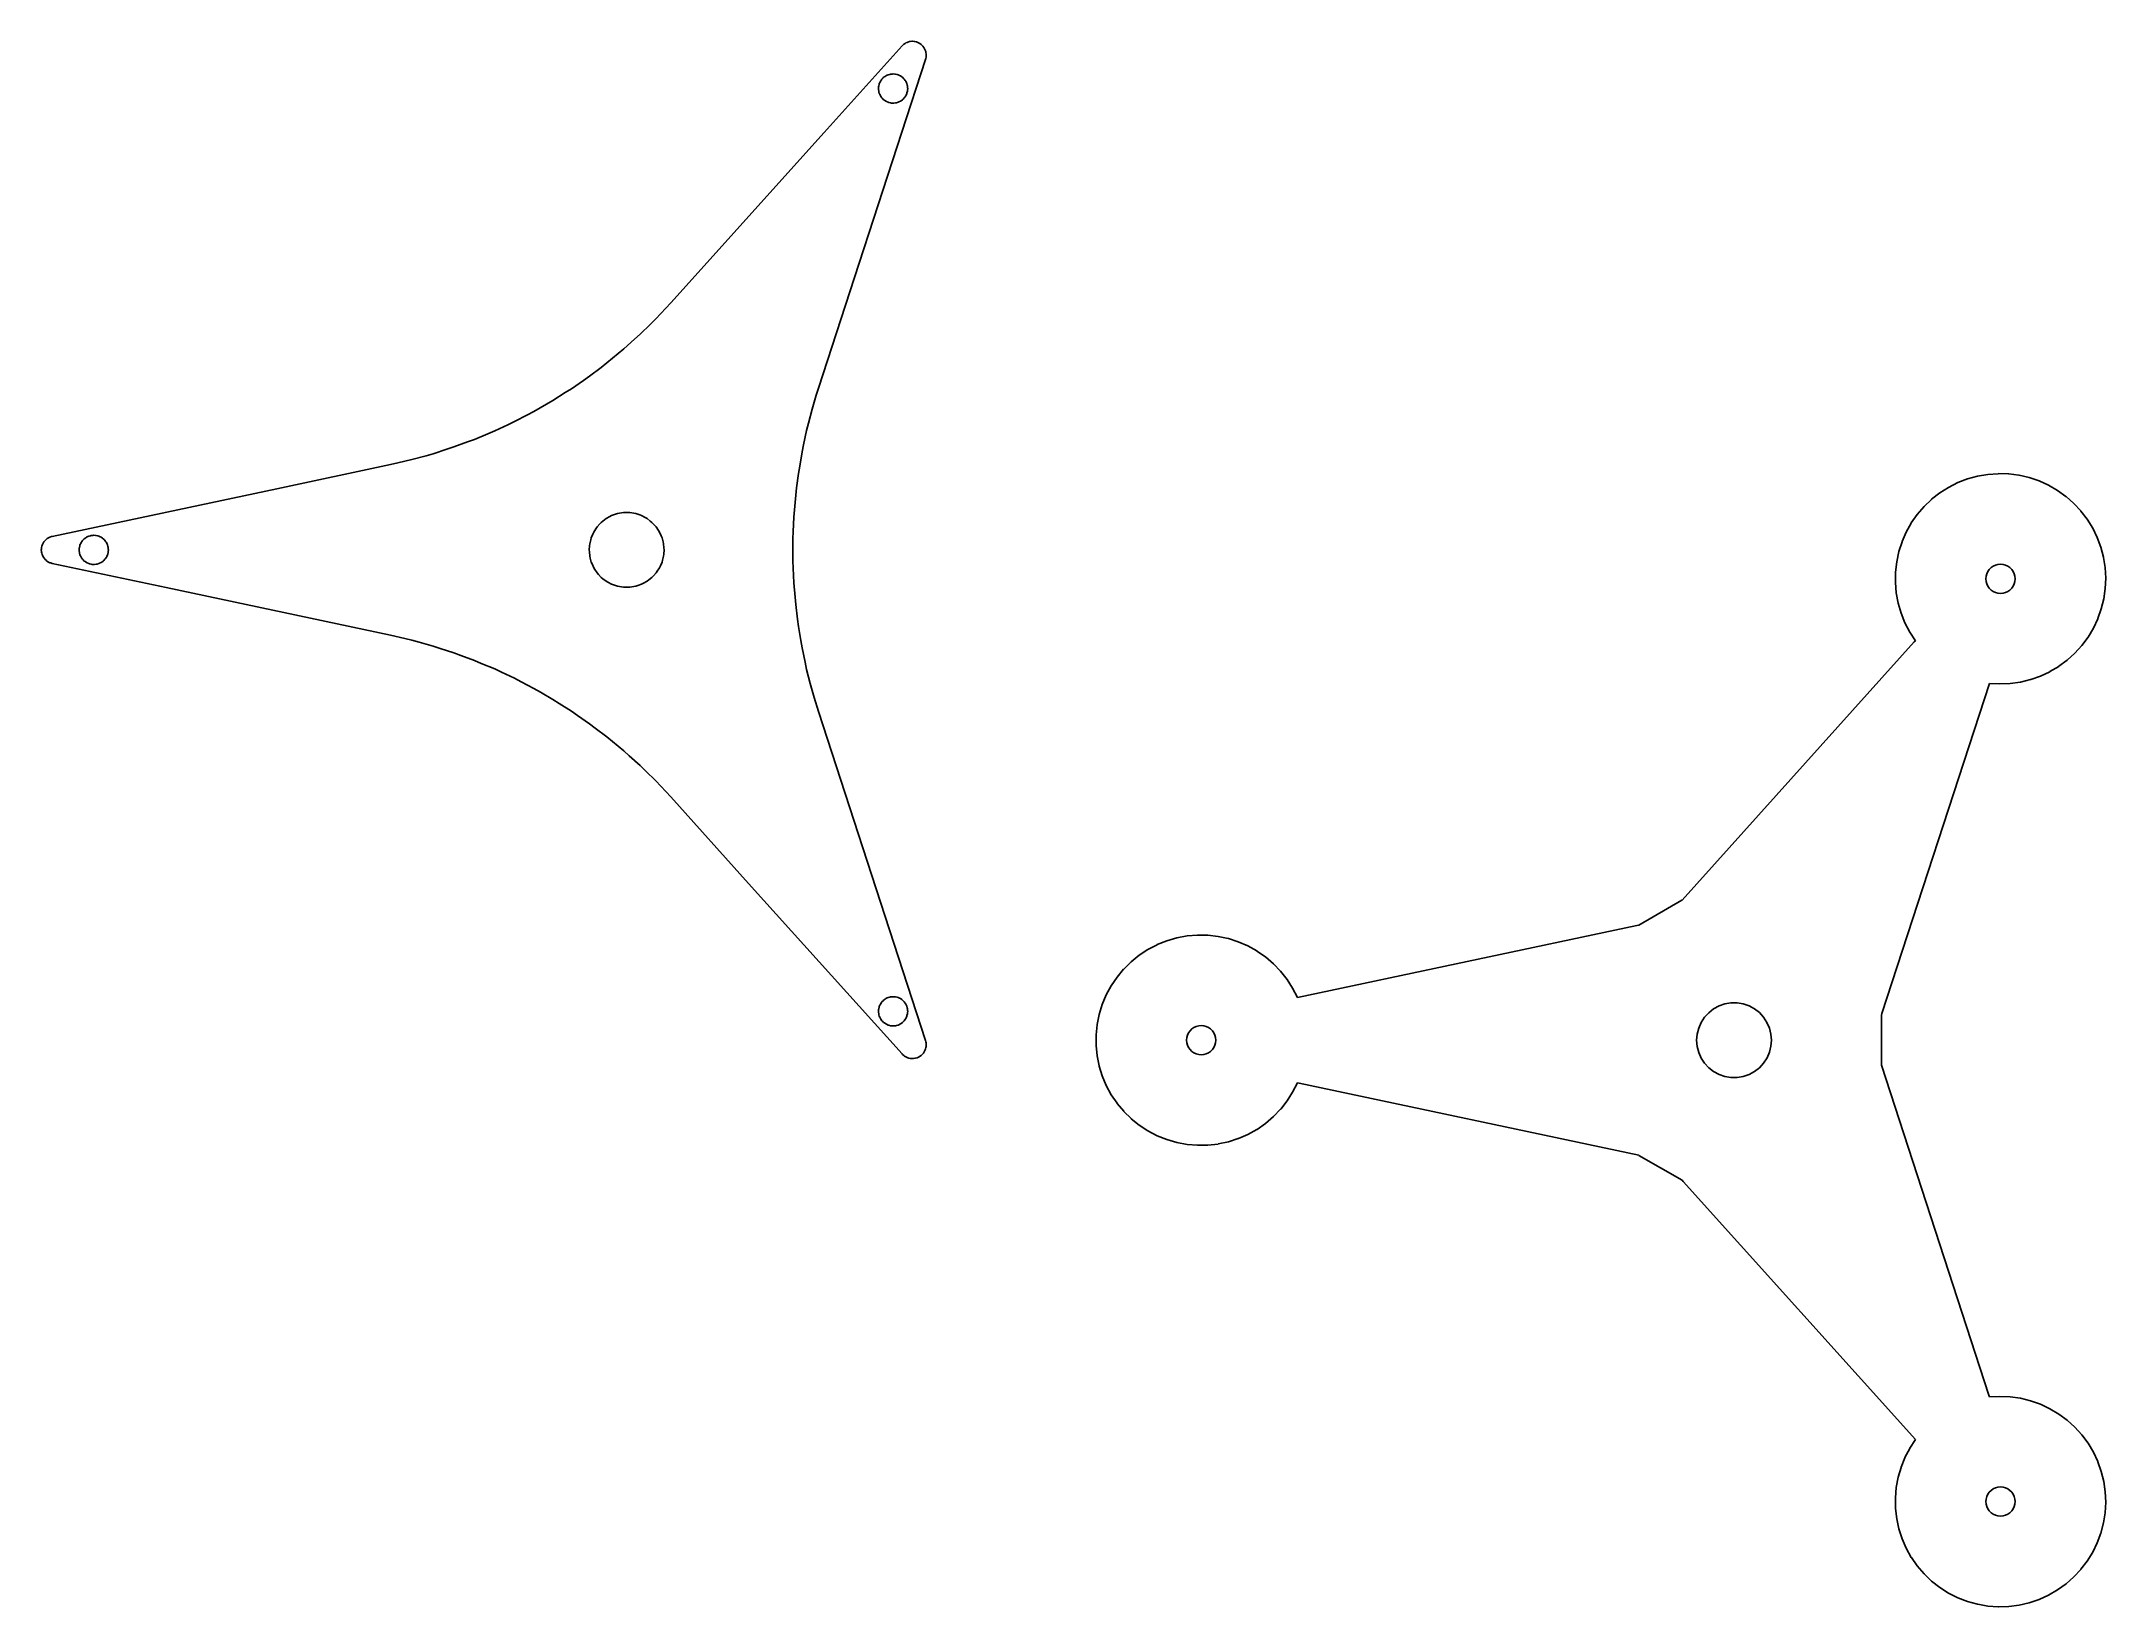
# Model space of a CAD drawing. Extents: x -462 to -14, y 47 to 387.
import ezdxf

# ---------------------------------------------------------------- set-up
doc = ezdxf.new("R2010")
doc.units = 0
doc.header["$MEASUREMENT"] = 0
doc.layers.add('Sketch4', color=7, linetype='Continuous')

msp = doc.modelspace()

# ---------------------------------------------------------------- linework, layer by layer
at = {"layer": 'Sketch4'}
for p, q in [((-274.95, 385.98, 1.99), (-291.87, 367.18, 1.99)), ((-274.71, 386.21, 1.99), (-274.95, 385.98, 1.99)), ((-274.58, 386.33, 1.99), (-274.71, 386.21, 1.99)), ((-274.3, 386.51, 1.99), (-274.58, 386.33, 1.99)), ((-274.16, 386.61, 1.99), (-274.3, 386.51, 1.99)), ((-273.85, 386.74, 1.99), (-274.16, 386.61, 1.99)), ((-273.69, 386.81, 1.99), (-273.85, 386.74, 1.99)), ((-273.36, 386.89, 1.99), (-273.69, 386.81, 1.99)), ((-273.19, 386.93, 1.99), (-273.36, 386.89, 1.99)), ((-272.86, 386.96, 1.99), (-273.19, 386.93, 1.99)), ((-272.68, 386.97, 1.99), (-272.86, 386.96, 1.99)), ((-272.35, 386.94, 1.99), (-272.68, 386.97, 1.99)), ((-272.18, 386.92, 1.99), (-272.35, 386.94, 1.99)), ((-271.85, 386.83, 1.99), (-272.18, 386.92, 1.99)), ((-271.68, 386.79, 1.99), (-271.85, 386.83, 1.99)), ((-271.53, 386.71, 1.99), (-271.68, 386.79, 1.99)), ((-271.22, 386.57, 1.99), (-271.53, 386.71, 1.99)), ((-271.08, 386.47, 1.99), (-271.22, 386.57, 1.99)), ((-270.8, 386.28, 1.99), (-271.08, 386.47, 1.99)), ((-270.56, 386.04, 1.99), (-270.8, 386.28, 1.99)), ((-270.44, 385.92, 1.99), (-270.56, 386.04, 1.99)), ((-270.24, 385.64, 1.99), (-270.44, 385.92, 1.99)), ((-270.14, 385.5, 1.99), (-270.24, 385.64, 1.99)), ((-285.29, 335.66, 1.99), (-269.87, 383.04, 1.99)), ((-270, 385.2, 1.99), (-270.14, 385.5, 1.99)), ((-269.92, 385.05, 1.99), (-270, 385.2, 1.99)), ((-269.83, 384.72, 1.99), (-269.92, 385.05, 1.99)), ((-269.87, 383.04, 1.99), (-269.83, 383.21, 1.99)), ((-269.78, 384.56, 1.99), (-269.83, 384.72, 1.99)), ((-269.83, 383.21, 1.99), (-269.75, 383.54, 1.99)), ((-269.74, 384.22, 1.99), (-269.78, 384.56, 1.99)), ((-269.75, 383.54, 1.99), (-269.74, 383.71, 1.99)), ((-269.72, 384.05, 1.99), (-269.74, 384.22, 1.99)), ((-269.74, 383.71, 1.99), (-269.72, 384.05, 1.99)), ((-280.09, 376.71, 1.99), (-280.06, 377.07, 1.99)), ((-280.08, 376.52, 1.99), (-280.09, 376.71, 1.99)), ((-280.06, 377.07, 1.99), (-280.04, 377.26, 1.99)), ((-280.04, 377.26, 1.99), (-279.95, 377.61, 1.99)), ((-279.95, 377.61, 1.99), (-279.9, 377.79, 1.99)), ((-279.9, 377.79, 1.99), (-279.75, 378.12, 1.99)), ((-279.75, 378.12, 1.99), (-279.67, 378.29, 1.99)), ((-279.67, 378.29, 1.99), (-279.46, 378.59, 1.99)), ((-279.46, 378.59, 1.99), (-279.35, 378.75, 1.99)), ((-279.35, 378.75, 1.99), (-279.09, 379.01, 1.99)), ((-279.09, 379.01, 1.99), (-278.96, 379.14, 1.99)), ((-278.96, 379.14, 1.99), (-278.66, 379.35, 1.99)), ((-278.66, 379.35, 1.99), (-278.51, 379.45, 1.99)), ((-278.51, 379.45, 1.99), (-278.17, 379.61, 1.99)), ((-278.17, 379.61, 1.99), (-278, 379.69, 1.99)), ((-278, 379.69, 1.99), (-277.65, 379.78, 1.99)), ((-277.65, 379.78, 1.99), (-277.47, 379.83, 1.99)), ((-277.47, 379.83, 1.99), (-277.1, 379.86, 1.99)), ((-277.1, 379.86, 1.99), (-276.92, 379.88, 1.99)), ((-276.92, 379.88, 1.99), (-276.55, 379.85, 1.99)), ((-276.55, 379.85, 1.99), (-276.37, 379.83, 1.99)), ((-276.37, 379.83, 1.99), (-276.01, 379.74, 1.99)), ((-276.01, 379.74, 1.99), (-275.83, 379.69, 1.99)), ((-275.83, 379.69, 1.99), (-275.5, 379.53, 1.99)), ((-275.5, 379.53, 1.99), (-275.33, 379.45, 1.99)), ((-275.33, 379.45, 1.99), (-275.03, 379.24, 1.99)), ((-275.03, 379.24, 1.99), (-274.88, 379.14, 1.99)), ((-274.88, 379.14, 1.99), (-274.62, 378.88, 1.99)), ((-274.62, 378.88, 1.99), (-274.49, 378.75, 1.99)), ((-274.49, 378.75, 1.99), (-274.28, 378.45, 1.99)), ((-274.28, 378.45, 1.99), (-274.17, 378.29, 1.99)), ((-274.17, 378.29, 1.99), (-274.01, 377.96, 1.99)), ((-274.01, 377.96, 1.99), (-273.93, 377.79, 1.99)), ((-273.93, 377.79, 1.99), (-273.84, 377.44, 1.99)), ((-273.84, 377.44, 1.99), (-273.79, 377.26, 1.99)), ((-273.79, 377.26, 1.99), (-273.76, 376.89, 1.99)), ((-273.74, 376.71, 1.99), (-273.77, 376.34, 1.99)), ((-273.76, 376.89, 1.99), (-273.74, 376.71, 1.99)), ((-280.04, 376.15, 1.99), (-280.08, 376.52, 1.99)), ((-280, 375.97, 1.99), (-280.04, 376.15, 1.99)), ((-279.9, 375.62, 1.99), (-280, 375.97, 1.99)), ((-279.82, 375.45, 1.99), (-279.9, 375.62, 1.99)), ((-279.67, 375.12, 1.99), (-279.82, 375.45, 1.99)), ((-279.56, 374.96, 1.99), (-279.67, 375.12, 1.99)), ((-279.35, 374.66, 1.99), (-279.56, 374.96, 1.99)), ((-279.22, 374.53, 1.99), (-279.35, 374.66, 1.99)), ((-278.96, 374.27, 1.99), (-279.22, 374.53, 1.99)), ((-278.81, 374.17, 1.99), (-278.96, 374.27, 1.99)), ((-278.51, 373.96, 1.99), (-278.81, 374.17, 1.99)), ((-278.34, 373.88, 1.99), (-278.51, 373.96, 1.99)), ((-278, 373.72, 1.99), (-278.34, 373.88, 1.99)), ((-277.82, 373.67, 1.99), (-278, 373.72, 1.99)), ((-277.47, 373.58, 1.99), (-277.82, 373.67, 1.99)), ((-277.28, 373.56, 1.99), (-277.47, 373.58, 1.99)), ((-276.92, 373.53, 1.99), (-277.28, 373.56, 1.99)), ((-276.73, 373.55, 1.99), (-276.92, 373.53, 1.99)), ((-276.37, 373.58, 1.99), (-276.73, 373.55, 1.99)), ((-276.19, 373.63, 1.99), (-276.37, 373.58, 1.99)), ((-275.83, 373.72, 1.99), (-276.19, 373.63, 1.99)), ((-275.66, 373.8, 1.99), (-275.83, 373.72, 1.99)), ((-275.33, 373.96, 1.99), (-275.66, 373.8, 1.99)), ((-275.18, 374.06, 1.99), (-275.33, 373.96, 1.99)), ((-274.88, 374.27, 1.99), (-275.18, 374.06, 1.99)), ((-274.75, 374.4, 1.99), (-274.88, 374.27, 1.99)), ((-274.49, 374.66, 1.99), (-274.75, 374.4, 1.99)), ((-274.38, 374.82, 1.99), (-274.49, 374.66, 1.99)), ((-274.17, 375.12, 1.99), (-274.38, 374.82, 1.99)), ((-274.09, 375.29, 1.99), (-274.17, 375.12, 1.99)), ((-273.93, 375.62, 1.99), (-274.09, 375.29, 1.99)), ((-273.89, 375.8, 1.99), (-273.93, 375.62, 1.99)), ((-273.79, 376.15, 1.99), (-273.89, 375.8, 1.99)), ((-273.77, 376.34, 1.99), (-273.79, 376.15, 1.99)), ((-291.87, 367.18, 1.99), (-325.2, 330.13, 1.99)), ((-293.11, 311.61, 1.99), (-285.29, 335.66, 1.99)), ((-327.36, 327.83, 1.99), (-328.45, 326.66, 1.99)), ((-325.2, 330.13, 1.99), (-327.36, 327.83, 1.99)), ((-331.85, 323.33, 1.99), (-333.05, 322.26, 1.99)), ((-329.6, 325.54, 1.99), (-331.85, 323.33, 1.99)), ((-328.45, 326.66, 1.99), (-329.6, 325.54, 1.99)), ((-336.63, 319.12, 1.99), (-339.06, 317.11, 1.99)), ((-335.39, 320.14, 1.99), (-336.63, 319.12, 1.99)), ((-333.05, 322.26, 1.99), (-335.39, 320.14, 1.99)), ((-342.85, 314.23, 1.99), (-344.16, 313.31, 1.99)), ((-340.33, 316.14, 1.99), (-342.85, 314.23, 1.99)), ((-339.06, 317.11, 1.99), (-340.33, 316.14, 1.99)), ((-348.11, 310.65, 1.99), (-350.78, 308.96, 1.99)), ((-346.76, 311.51, 1.99), (-348.11, 310.65, 1.99)), ((-344.16, 313.31, 1.99), (-346.76, 311.51, 1.99)), ((-294.49, 307.05, 1.99), (-293.58, 310.07, 1.99)), ((-293.58, 310.07, 1.99), (-293.11, 311.61, 1.99)), ((-356.32, 305.84, 1.99), (-359.12, 304.38, 1.99)), ((-354.9, 306.58, 1.99), (-356.32, 305.84, 1.99)), ((-352.16, 308.16, 1.99), (-354.9, 306.58, 1.99)), ((-350.78, 308.96, 1.99), (-352.16, 308.16, 1.99)), ((-295.28, 303.99, 1.99), (-294.49, 307.05, 1.99)), ((-367.81, 300.51, 1.99), (-369.31, 299.95, 1.99)), ((-364.9, 301.73, 1.99), (-367.81, 300.51, 1.99)), ((-363.42, 302.35, 1.99), (-364.9, 301.73, 1.99)), ((-360.57, 303.69, 1.99), (-363.42, 302.35, 1.99)), ((-359.12, 304.38, 1.99), (-360.57, 303.69, 1.99)), ((-296.33, 299.35, 1.99), (-295.68, 302.44, 1.99)), ((-295.68, 302.44, 1.99), (-295.28, 303.99, 1.99)), ((-381.39, 296.1, 1.99), (-384.46, 295.38, 1.99)), ((-378.34, 296.95, 1.99), (-381.39, 296.1, 1.99)), ((-376.8, 297.38, 1.99), (-378.34, 296.95, 1.99)), ((-373.8, 298.35, 1.99), (-376.8, 297.38, 1.99)), ((-372.27, 298.85, 1.99), (-373.8, 298.35, 1.99)), ((-369.31, 299.95, 1.99), (-372.27, 298.85, 1.99)), ((-297.19, 294.67, 1.99), (-296.67, 297.78, 1.99)), ((-296.67, 297.78, 1.99), (-296.33, 299.35, 1.99)), ((-386.02, 295.01, 1.99), (-410.76, 289.77, 1.99)), ((-384.46, 295.38, 1.99), (-386.02, 295.01, 1.99)), ((-297.86, 289.96, 1.99), (-297.46, 293.09, 1.99)), ((-297.46, 293.09, 1.99), (-297.19, 294.67, 1.99)), ((-45.68, 291.1, 1.99), (-43.58, 291.91, 1.99)), ((-43.58, 291.91, 1.99), (-43.57, 291.91, 1.99)), ((-43.57, 291.91, 1.99), (-41.4, 292.51, 1.99)), ((-41.4, 292.51, 1.99), (-41.39, 292.51, 1.99)), ((-41.39, 292.51, 1.99), (-39.17, 292.89, 1.99)), ((-39.17, 292.89, 1.99), (-39.16, 292.9, 1.99)), ((-39.16, 292.9, 1.99), (-36.92, 293.05, 1.99)), ((-36.92, 293.05, 1.99), (-36.91, 293.06, 1.99)), ((-36.91, 293.06, 1.99), (-34.66, 292.99, 1.99)), ((-34.66, 292.99, 1.99), (-34.64, 292.99, 1.99)), ((-34.64, 292.99, 1.99), (-32.41, 292.71, 1.99)), ((-32.41, 292.71, 1.99), (-32.4, 292.7, 1.99)), ((-32.4, 292.7, 1.99), (-30.21, 292.2, 1.99)), ((-30.21, 292.2, 1.99), (-30.2, 292.2, 1.99)), ((-30.2, 292.2, 1.99), (-28.06, 291.48, 1.99)), ((-28.06, 291.48, 1.99), (-28.05, 291.47, 1.99)), ((-28.05, 291.47, 1.99), (-26, 290.55, 1.99)), ((-410.76, 289.77, 1.99), (-459.51, 279.42, 1.99)), ((-298.32, 285.22, 1.99), (-298.06, 288.37, 1.99)), ((-298.06, 288.37, 1.99), (-297.86, 289.96, 1.99)), ((-53.02, 285.91, 1.99), (-51.4, 287.47, 1.99)), ((-51.4, 287.47, 1.99), (-51.39, 287.48, 1.99)), ((-51.39, 287.48, 1.99), (-49.62, 288.86, 1.99)), ((-49.62, 288.86, 1.99), (-49.61, 288.87, 1.99)), ((-49.61, 288.87, 1.99), (-47.71, 290.08, 1.99)), ((-47.71, 290.08, 1.99), (-47.7, 290.08, 1.99)), ((-47.7, 290.08, 1.99), (-45.69, 291.1, 1.99)), ((-45.69, 291.1, 1.99), (-45.68, 291.1, 1.99)), ((-26, 290.55, 1.99), (-25.99, 290.54, 1.99)), ((-25.99, 290.54, 1.99), (-24.04, 289.42, 1.99)), ((-24.04, 289.42, 1.99), (-24.03, 289.41, 1.99)), ((-24.03, 289.41, 1.99), (-22.21, 288.1, 1.99)), ((-22.21, 288.1, 1.99), (-22.2, 288.09, 1.99)), ((-22.2, 288.09, 1.99), (-20.51, 286.6, 1.99)), ((-340.28, 282.47, 1.99), (-340.59, 282.14, 1.99)), ((-339.58, 283.01, 1.99), (-340.28, 282.47, 1.99)), ((-339.22, 283.29, 1.99), (-339.58, 283.01, 1.99)), ((-338.44, 283.72, 1.99), (-339.22, 283.29, 1.99)), ((-338.04, 283.93, 1.99), (-338.44, 283.72, 1.99)), ((-337.2, 284.22, 1.99), (-338.04, 283.93, 1.99)), ((-336.77, 284.37, 1.99), (-337.2, 284.22, 1.99)), ((-335.89, 284.51, 1.99), (-336.77, 284.37, 1.99)), ((-335.45, 284.59, 1.99), (-335.89, 284.51, 1.99)), ((-334.56, 284.59, 1.99), (-335.45, 284.59, 1.99)), ((-334.11, 284.59, 1.99), (-334.56, 284.59, 1.99)), ((-333.23, 284.44, 1.99), (-334.11, 284.59, 1.99)), ((-332.78, 284.37, 1.99), (-333.23, 284.44, 1.99)), ((-331.94, 284.08, 1.99), (-332.78, 284.37, 1.99)), ((-331.51, 283.93, 1.99), (-331.94, 284.08, 1.99)), ((-330.73, 283.51, 1.99), (-331.51, 283.93, 1.99)), ((-330.33, 283.29, 1.99), (-330.73, 283.51, 1.99)), ((-329.63, 282.75, 1.99), (-330.33, 283.29, 1.99)), ((-329.27, 282.47, 1.99), (-329.63, 282.75, 1.99)), ((-328.67, 281.81, 1.99), (-329.27, 282.47, 1.99)), ((-298.59, 280.47, 1.99), (-298.46, 283.63, 1.99)), ((-298.46, 283.63, 1.99), (-298.32, 285.22, 1.99)), ((-55.79, 282.34, 1.99), (-54.5, 284.18, 1.99)), ((-54.5, 284.18, 1.99), (-54.49, 284.19, 1.99)), ((-54.49, 284.19, 1.99), (-53.03, 285.9, 1.99)), ((-53.03, 285.9, 1.99), (-53.02, 285.91, 1.99)), ((-20.51, 286.6, 1.99), (-20.5, 286.6, 1.99)), ((-20.5, 286.6, 1.99), (-18.97, 284.95, 1.99)), ((-18.97, 284.95, 1.99), (-18.96, 284.94, 1.99)), ((-18.96, 284.94, 1.99), (-17.59, 283.15, 1.99)), ((-17.59, 283.15, 1.99), (-17.59, 283.14, 1.99)), ((-17.59, 283.14, 1.99), (-16.41, 281.23, 1.99)), ((-461.5, 277.96, 1.99), (-461.57, 277.8, 1.99)), ((-461.31, 278.24, 1.99), (-461.5, 277.96, 1.99)), ((-461.22, 278.38, 1.99), (-461.31, 278.24, 1.99)), ((-460.98, 278.62, 1.99), (-461.22, 278.38, 1.99)), ((-460.86, 278.75, 1.99), (-460.98, 278.62, 1.99)), ((-460.59, 278.95, 1.99), (-460.86, 278.75, 1.99)), ((-460.45, 279.05, 1.99), (-460.59, 278.95, 1.99)), ((-460.15, 279.2, 1.99), (-460.45, 279.05, 1.99)), ((-460, 279.28, 1.99), (-460.15, 279.2, 1.99)), ((-459.67, 279.38, 1.99), (-460, 279.28, 1.99)), ((-459.51, 279.42, 1.99), (-459.67, 279.38, 1.99)), ((-453.32, 277.91, 1.99), (-453.24, 278.08, 1.99)), ((-453.24, 278.08, 1.99), (-453.03, 278.38, 1.99)), ((-453.03, 278.38, 1.99), (-452.93, 278.53, 1.99)), ((-452.93, 278.53, 1.99), (-452.67, 278.79, 1.99)), ((-452.67, 278.79, 1.99), (-452.54, 278.92, 1.99)), ((-452.54, 278.92, 1.99), (-452.24, 279.13, 1.99)), ((-452.24, 279.13, 1.99), (-452.08, 279.24, 1.99)), ((-452.08, 279.24, 1.99), (-451.75, 279.4, 1.99)), ((-451.75, 279.4, 1.99), (-451.58, 279.47, 1.99)), ((-451.58, 279.47, 1.99), (-451.23, 279.57, 1.99)), ((-451.23, 279.57, 1.99), (-451.05, 279.62, 1.99)), ((-451.05, 279.62, 1.99), (-450.68, 279.65, 1.99)), ((-450.68, 279.65, 1.99), (-450.49, 279.67, 1.99)), ((-450.49, 279.67, 1.99), (-450.13, 279.63, 1.99)), ((-450.13, 279.63, 1.99), (-449.94, 279.62, 1.99)), ((-449.94, 279.62, 1.99), (-449.59, 279.52, 1.99)), ((-449.59, 279.52, 1.99), (-449.41, 279.47, 1.99)), ((-449.41, 279.47, 1.99), (-449.08, 279.32, 1.99)), ((-449.08, 279.32, 1.99), (-448.91, 279.24, 1.99)), ((-448.91, 279.24, 1.99), (-448.61, 279.03, 1.99)), ((-448.61, 279.03, 1.99), (-448.45, 278.92, 1.99)), ((-448.45, 278.92, 1.99), (-448.19, 278.66, 1.99)), ((-448.19, 278.66, 1.99), (-448.06, 278.53, 1.99)), ((-448.06, 278.53, 1.99), (-447.85, 278.23, 1.99)), ((-447.85, 278.23, 1.99), (-447.75, 278.08, 1.99)), ((-447.75, 278.08, 1.99), (-447.59, 277.75, 1.99)), ((-342.57, 278.69, 1.99), (-342.79, 277.83, 1.99)), ((-342.46, 279.13, 1.99), (-342.57, 278.69, 1.99)), ((-342.1, 279.94, 1.99), (-342.46, 279.13, 1.99)), ((-341.92, 280.36, 1.99), (-342.1, 279.94, 1.99)), ((-341.44, 281.1, 1.99), (-341.92, 280.36, 1.99)), ((-341.19, 281.48, 1.99), (-341.44, 281.1, 1.99)), ((-340.59, 282.14, 1.99), (-341.19, 281.48, 1.99)), ((-328.37, 281.48, 1.99), (-328.67, 281.81, 1.99)), ((-327.88, 280.74, 1.99), (-328.37, 281.48, 1.99)), ((-327.63, 280.36, 1.99), (-327.88, 280.74, 1.99)), ((-327.27, 279.54, 1.99), (-327.63, 280.36, 1.99)), ((-327.09, 279.13, 1.99), (-327.27, 279.54, 1.99)), ((-326.87, 278.27, 1.99), (-327.09, 279.13, 1.99)), ((-326.76, 277.83, 1.99), (-326.87, 278.27, 1.99)), ((-298.66, 278.87, 1.99), (-298.59, 280.47, 1.99)), ((-298.66, 275.71, 1.99), (-298.66, 278.87, 1.99)), ((-58.49, 276.14, 1.99), (-57.8, 278.28, 1.99)), ((-57.8, 278.28, 1.99), (-57.79, 278.29, 1.99)), ((-57.79, 278.29, 1.99), (-56.9, 280.35, 1.99)), ((-56.9, 280.35, 1.99), (-56.89, 280.36, 1.99)), ((-56.89, 280.36, 1.99), (-55.79, 282.33, 1.99)), ((-55.79, 282.33, 1.99), (-55.79, 282.34, 1.99)), ((-16.41, 281.23, 1.99), (-16.4, 281.22, 1.99)), ((-16.4, 281.22, 1.99), (-15.42, 279.19, 1.99)), ((-15.42, 279.19, 1.99), (-15.41, 279.18, 1.99)), ((-15.41, 279.18, 1.99), (-14.63, 277.07, 1.99)), ((-461.87, 276.66, 1.99), (-461.88, 276.49, 1.99)), ((-461.88, 276.49, 1.99), (-461.86, 276.15, 1.99)), ((-461.84, 277, 1.99), (-461.87, 276.66, 1.99)), ((-461.86, 276.15, 1.99), (-461.84, 275.98, 1.99)), ((-461.76, 277.33, 1.99), (-461.84, 277, 1.99)), ((-461.84, 275.98, 1.99), (-461.8, 275.82, 1.99)), ((-461.8, 275.82, 1.99), (-461.71, 275.49, 1.99)), ((-461.71, 277.49, 1.99), (-461.76, 277.33, 1.99)), ((-461.57, 277.8, 1.99), (-461.71, 277.49, 1.99)), ((-461.71, 275.49, 1.99), (-461.64, 275.33, 1.99)), ((-461.64, 275.33, 1.99), (-461.5, 275.02, 1.99)), ((-461.5, 275.02, 1.99), (-461.41, 274.88, 1.99)), ((-461.41, 274.88, 1.99), (-461.22, 274.6, 1.99)), ((-461.22, 274.6, 1.99), (-461.1, 274.48, 1.99)), ((-461.1, 274.48, 1.99), (-460.86, 274.23, 1.99)), ((-460.86, 274.23, 1.99), (-460.72, 274.13, 1.99)), ((-460.72, 274.13, 1.99), (-460.45, 273.93, 1.99)), ((-460.45, 273.93, 1.99), (-460.3, 273.86, 1.99)), ((-460.3, 273.86, 1.99), (-460, 273.7, 1.99)), ((-460, 273.7, 1.99), (-459.83, 273.65, 1.99)), ((-459.83, 273.65, 1.99), (-459.51, 273.56, 1.99)), ((-459.51, 273.56, 1.99), (-434.77, 268.31, 1.99)), ((-453.67, 276.49, 1.99), (-453.64, 276.86, 1.99)), ((-453.65, 276.3, 1.99), (-453.67, 276.49, 1.99)), ((-453.62, 275.94, 1.99), (-453.65, 276.3, 1.99)), ((-453.64, 276.86, 1.99), (-453.62, 277.04, 1.99)), ((-453.62, 277.04, 1.99), (-453.53, 277.4, 1.99)), ((-453.57, 275.76, 1.99), (-453.62, 275.94, 1.99)), ((-453.48, 275.4, 1.99), (-453.57, 275.76, 1.99)), ((-453.53, 277.4, 1.99), (-453.48, 277.58, 1.99)), ((-453.48, 277.58, 1.99), (-453.32, 277.91, 1.99)), ((-453.4, 275.24, 1.99), (-453.48, 275.4, 1.99)), ((-453.24, 274.9, 1.99), (-453.4, 275.24, 1.99)), ((-453.14, 274.75, 1.99), (-453.24, 274.9, 1.99)), ((-452.93, 274.45, 1.99), (-453.14, 274.75, 1.99)), ((-452.8, 274.32, 1.99), (-452.93, 274.45, 1.99)), ((-452.54, 274.06, 1.99), (-452.8, 274.32, 1.99)), ((-452.38, 273.95, 1.99), (-452.54, 274.06, 1.99)), ((-452.08, 273.74, 1.99), (-452.38, 273.95, 1.99)), ((-451.91, 273.66, 1.99), (-452.08, 273.74, 1.99)), ((-451.58, 273.51, 1.99), (-451.91, 273.66, 1.99)), ((-451.4, 273.46, 1.99), (-451.58, 273.51, 1.99)), ((-449.41, 273.51, 1.99), (-449.76, 273.41, 1.99)), ((-449.24, 273.59, 1.99), (-449.41, 273.51, 1.99)), ((-448.91, 273.74, 1.99), (-449.24, 273.59, 1.99)), ((-448.75, 273.85, 1.99), (-448.91, 273.74, 1.99)), ((-448.45, 274.06, 1.99), (-448.75, 273.85, 1.99)), ((-448.32, 274.19, 1.99), (-448.45, 274.06, 1.99)), ((-448.06, 274.45, 1.99), (-448.32, 274.19, 1.99)), ((-447.96, 274.6, 1.99), (-448.06, 274.45, 1.99)), ((-447.75, 274.9, 1.99), (-447.96, 274.6, 1.99)), ((-447.67, 275.07, 1.99), (-447.75, 274.9, 1.99)), ((-447.51, 275.4, 1.99), (-447.67, 275.07, 1.99)), ((-447.59, 277.75, 1.99), (-447.51, 277.58, 1.99)), ((-447.51, 277.58, 1.99), (-447.42, 277.22, 1.99)), ((-447.46, 275.58, 1.99), (-447.51, 275.4, 1.99)), ((-447.37, 275.94, 1.99), (-447.46, 275.58, 1.99)), ((-447.42, 277.22, 1.99), (-447.37, 277.04, 1.99)), ((-447.37, 277.04, 1.99), (-447.34, 276.68, 1.99)), ((-447.35, 276.12, 1.99), (-447.37, 275.94, 1.99)), ((-447.32, 276.49, 1.99), (-447.35, 276.12, 1.99)), ((-447.34, 276.68, 1.99), (-447.32, 276.49, 1.99)), ((-342.83, 277.38, 1.99), (-342.9, 276.49, 1.99)), ((-342.9, 276.49, 1.99), (-342.86, 276.04, 1.99)), ((-342.86, 276.04, 1.99), (-342.79, 275.15, 1.99)), ((-342.79, 277.83, 1.99), (-342.83, 277.38, 1.99)), ((-342.79, 275.15, 1.99), (-342.68, 274.72, 1.99)), ((-342.68, 274.72, 1.99), (-342.46, 273.85, 1.99)), ((-342.46, 273.85, 1.99), (-342.28, 273.44, 1.99)), ((-327.45, 273.04, 1.99), (-327.09, 273.85, 1.99)), ((-327.09, 273.85, 1.99), (-326.98, 274.29, 1.99)), ((-326.98, 274.29, 1.99), (-326.76, 275.15, 1.99)), ((-326.69, 276.94, 1.99), (-326.76, 277.83, 1.99)), ((-326.76, 275.15, 1.99), (-326.73, 275.6, 1.99)), ((-326.73, 275.6, 1.99), (-326.65, 276.49, 1.99)), ((-326.65, 276.49, 1.99), (-326.69, 276.94, 1.99)), ((-298.66, 274.11, 1.99), (-298.66, 275.71, 1.99)), ((-298.52, 270.96, 1.99), (-298.66, 274.11, 1.99)), ((-59.22, 271.68, 1.99), (-58.97, 273.91, 1.99)), ((-58.97, 273.93, 1.99), (-58.49, 276.13, 1.99)), ((-58.97, 273.91, 1.99), (-58.97, 273.93, 1.99)), ((-58.49, 276.13, 1.99), (-58.49, 276.14, 1.99)), ((-14.63, 277.07, 1.99), (-14.63, 277.06, 1.99)), ((-14.63, 277.06, 1.99), (-14.06, 274.88, 1.99)), ((-14.06, 274.88, 1.99), (-14.06, 274.87, 1.99)), ((-14.06, 274.87, 1.99), (-13.71, 272.65, 1.99)), ((-451.05, 273.36, 1.99), (-451.4, 273.46, 1.99)), ((-450.86, 273.35, 1.99), (-451.05, 273.36, 1.99)), ((-450.49, 273.32, 1.99), (-450.86, 273.35, 1.99)), ((-450.31, 273.33, 1.99), (-450.49, 273.32, 1.99)), ((-449.94, 273.36, 1.99), (-450.31, 273.33, 1.99)), ((-449.76, 273.41, 1.99), (-449.94, 273.36, 1.99)), ((-342.28, 273.44, 1.99), (-341.92, 272.62, 1.99)), ((-341.92, 272.62, 1.99), (-341.68, 272.25, 1.99)), ((-341.68, 272.25, 1.99), (-341.19, 271.5, 1.99)), ((-341.19, 271.5, 1.99), (-340.88, 271.17, 1.99)), ((-340.88, 271.17, 1.99), (-340.28, 270.51, 1.99)), ((-340.28, 270.51, 1.99), (-339.92, 270.24, 1.99)), ((-339.92, 270.24, 1.99), (-339.22, 269.69, 1.99)), ((-339.22, 269.69, 1.99), (-338.82, 269.47, 1.99)), ((-338.82, 269.47, 1.99), (-338.04, 269.05, 1.99)), ((-338.04, 269.05, 1.99), (-337.61, 268.9, 1.99)), ((-332.36, 268.76, 1.99), (-331.51, 269.05, 1.99)), ((-331.51, 269.05, 1.99), (-331.12, 269.26, 1.99)), ((-331.12, 269.26, 1.99), (-330.33, 269.69, 1.99)), ((-330.33, 269.69, 1.99), (-329.98, 269.97, 1.99)), ((-329.98, 269.97, 1.99), (-329.27, 270.51, 1.99)), ((-329.27, 270.51, 1.99), (-328.97, 270.84, 1.99)), ((-328.97, 270.84, 1.99), (-328.37, 271.5, 1.99)), ((-328.37, 271.5, 1.99), (-328.12, 271.88, 1.99)), ((-328.12, 271.88, 1.99), (-327.63, 272.62, 1.99)), ((-327.63, 272.62, 1.99), (-327.45, 273.04, 1.99)), ((-298.46, 269.35, 1.99), (-298.52, 270.96, 1.99)), ((-298.19, 266.21, 1.99), (-298.46, 269.35, 1.99)), ((-59.26, 269.42, 1.99), (-59.22, 271.67, 1.99)), ((-59.25, 269.41, 1.99), (-59.26, 269.42, 1.99)), ((-59.06, 267.16, 1.99), (-59.25, 269.41, 1.99)), ((-59.22, 271.67, 1.99), (-59.22, 271.68, 1.99)), ((-39.55, 270.77, 1.99), (-39.6, 270.21, 1.99)), ((-39.6, 270.21, 1.99), (-39.55, 269.66, 1.99)), ((-39.41, 271.3, 1.99), (-39.55, 270.77, 1.99)), ((-39.55, 269.66, 1.99), (-39.41, 269.13, 1.99)), ((-39.17, 271.8, 1.99), (-39.41, 271.3, 1.99)), ((-39.41, 269.13, 1.99), (-39.17, 268.63, 1.99)), ((-38.86, 272.26, 1.99), (-39.17, 271.8, 1.99)), ((-38.46, 272.65, 1.99), (-38.86, 272.26, 1.99)), ((-38.01, 272.96, 1.99), (-38.46, 272.65, 1.99)), ((-37.51, 273.2, 1.99), (-38.01, 272.96, 1.99)), ((-36.97, 273.34, 1.99), (-37.51, 273.2, 1.99)), ((-36.42, 273.39, 1.99), (-36.97, 273.34, 1.99)), ((-35.87, 273.34, 1.99), (-36.42, 273.39, 1.99)), ((-35.34, 273.2, 1.99), (-35.87, 273.34, 1.99)), ((-34.84, 272.96, 1.99), (-35.34, 273.2, 1.99)), ((-34.38, 272.65, 1.99), (-34.84, 272.96, 1.99)), ((-33.99, 272.26, 1.99), (-34.38, 272.65, 1.99)), ((-33.67, 271.8, 1.99), (-33.99, 272.26, 1.99)), ((-33.44, 271.3, 1.99), (-33.67, 271.8, 1.99)), ((-33.67, 268.63, 1.99), (-33.44, 269.13, 1.99)), ((-33.3, 270.77, 1.99), (-33.44, 271.3, 1.99)), ((-33.44, 269.13, 1.99), (-33.3, 269.66, 1.99)), ((-33.25, 270.21, 1.99), (-33.3, 270.77, 1.99)), ((-33.3, 269.66, 1.99), (-33.25, 270.21, 1.99)), ((-13.71, 272.65, 1.99), (-13.71, 272.64, 1.99)), ((-13.71, 272.64, 1.99), (-13.58, 270.39, 1.99)), ((-13.58, 270.38, 1.99), (-13.67, 268.13, 1.99)), ((-13.58, 270.39, 1.99), (-13.58, 270.38, 1.99)), ((-434.77, 268.31, 1.99), (-386.02, 257.97, 1.99)), ((-337.61, 268.9, 1.99), (-336.77, 268.61, 1.99)), ((-336.77, 268.61, 1.99), (-336.33, 268.54, 1.99)), ((-336.33, 268.54, 1.99), (-335.45, 268.39, 1.99)), ((-335.45, 268.39, 1.99), (-335, 268.39, 1.99)), ((-335, 268.39, 1.99), (-334.11, 268.39, 1.99)), ((-334.11, 268.39, 1.99), (-333.66, 268.47, 1.99)), ((-333.66, 268.47, 1.99), (-332.78, 268.61, 1.99)), ((-332.78, 268.61, 1.99), (-332.36, 268.76, 1.99)), ((-298.06, 264.61, 1.99), (-298.19, 266.21, 1.99)), ((-297.66, 261.48, 1.99), (-298.06, 264.61, 1.99)), ((-59.06, 267.15, 1.99), (-59.06, 267.16, 1.99)), ((-58.65, 264.94, 1.99), (-59.06, 267.15, 1.99)), ((-58.65, 264.93, 1.99), (-58.65, 264.94, 1.99)), ((-58.02, 262.77, 1.99), (-58.65, 264.93, 1.99)), ((-39.17, 268.63, 1.99), (-38.86, 268.17, 1.99)), ((-38.86, 268.17, 1.99), (-38.46, 267.78, 1.99)), ((-38.46, 267.78, 1.99), (-38.01, 267.47, 1.99)), ((-38.01, 267.47, 1.99), (-37.51, 267.23, 1.99)), ((-37.51, 267.23, 1.99), (-36.97, 267.09, 1.99)), ((-36.97, 267.09, 1.99), (-36.42, 267.04, 1.99)), ((-36.42, 267.04, 1.99), (-35.87, 267.09, 1.99)), ((-35.87, 267.09, 1.99), (-35.34, 267.23, 1.99)), ((-35.34, 267.23, 1.99), (-34.84, 267.47, 1.99)), ((-34.84, 267.47, 1.99), (-34.38, 267.78, 1.99)), ((-34.38, 267.78, 1.99), (-33.99, 268.17, 1.99)), ((-33.99, 268.17, 1.99), (-33.67, 268.63, 1.99)), ((-13.99, 265.88, 1.99), (-14.53, 263.7, 1.99)), ((-13.67, 268.12, 1.99), (-13.99, 265.89, 1.99)), ((-13.99, 265.89, 1.99), (-13.99, 265.88, 1.99)), ((-13.67, 268.13, 1.99), (-13.67, 268.12, 1.99)), ((-297.46, 259.89, 1.99), (-297.66, 261.48, 1.99)), ((-58.02, 262.76, 1.99), (-58.02, 262.77, 1.99)), ((-57.18, 260.67, 1.99), (-58.02, 262.76, 1.99)), ((-57.17, 260.66, 1.99), (-57.18, 260.67, 1.99)), ((-56.13, 258.66, 1.99), (-57.17, 260.66, 1.99)), ((-15.28, 261.55, 1.99), (-16.24, 259.52, 1.99)), ((-14.53, 263.69, 1.99), (-15.28, 261.56, 1.99)), ((-15.28, 261.56, 1.99), (-15.28, 261.55, 1.99)), ((-14.53, 263.7, 1.99), (-14.53, 263.69, 1.99)), ((-386.02, 257.97, 1.99), (-382.95, 257.25, 1.99)), ((-382.95, 257.25, 1.99), (-381.39, 256.88, 1.99)), ((-381.39, 256.88, 1.99), (-379.84, 256.45, 1.99)), ((-379.84, 256.45, 1.99), (-376.8, 255.6, 1.99)), ((-376.8, 255.6, 1.99), (-375.28, 255.11, 1.99)), ((-296.93, 256.78, 1.99), (-297.46, 259.89, 1.99)), ((-296.67, 255.2, 1.99), (-296.93, 256.78, 1.99)), ((-105.57, 200.44, 1.99), (-55.15, 256.49, 1.99)), ((-56.13, 258.65, 1.99), (-56.13, 258.66, 1.99)), ((-54.9, 256.77, 1.99), (-56.13, 258.65, 1.99)), ((-55.15, 256.49, 1.99), (-54.9, 256.77, 1.99)), ((-18.74, 255.74, 1.99), (-20.25, 254.08, 1.99)), ((-17.4, 257.56, 1.99), (-18.74, 255.75, 1.99)), ((-18.74, 255.75, 1.99), (-18.74, 255.74, 1.99)), ((-17.39, 257.57, 1.99), (-17.4, 257.56, 1.99)), ((-16.24, 259.51, 1.99), (-17.39, 257.57, 1.99)), ((-16.24, 259.52, 1.99), (-16.24, 259.51, 1.99)), ((-375.28, 255.11, 1.99), (-372.27, 254.13, 1.99)), ((-372.27, 254.13, 1.99), (-370.77, 253.57, 1.99)), ((-370.77, 253.57, 1.99), (-367.81, 252.47, 1.99)), ((-367.81, 252.47, 1.99), (-366.33, 251.85, 1.99)), ((-366.33, 251.85, 1.99), (-363.42, 250.63, 1.99)), ((-296.01, 252.11, 1.99), (-296.67, 255.2, 1.99)), ((-295.68, 250.54, 1.99), (-296.01, 252.11, 1.99)), ((-23.76, 251.2, 1.99), (-25.69, 250.05, 1.99)), ((-23.75, 251.21, 1.99), (-23.76, 251.2, 1.99)), ((-21.94, 252.55, 1.99), (-23.75, 251.21, 1.99)), ((-21.93, 252.56, 1.99), (-21.94, 252.55, 1.99)), ((-20.26, 254.07, 1.99), (-21.93, 252.56, 1.99)), ((-20.25, 254.08, 1.99), (-20.26, 254.07, 1.99)), ((-363.42, 250.63, 1.99), (-361.97, 249.95, 1.99)), ((-361.97, 249.95, 1.99), (-359.12, 248.6, 1.99)), ((-359.12, 248.6, 1.99), (-357.7, 247.86, 1.99)), ((-357.7, 247.86, 1.99), (-354.9, 246.4, 1.99)), ((-294.89, 247.48, 1.99), (-295.68, 250.54, 1.99)), ((-294.49, 245.93, 1.99), (-294.89, 247.48, 1.99)), ((-38.83, 247.5, 1.99), (-62.16, 175.8, 1.99)), ((-36.58, 247.37, 1.99), (-38.83, 247.5, 1.99)), ((-36.57, 247.37, 1.99), (-36.58, 247.37, 1.99)), ((-36.56, 247.37, 1.99), (-36.57, 247.37, 1.99)), ((-34.31, 247.47, 1.99), (-36.56, 247.37, 1.99)), ((-34.3, 247.47, 1.99), (-34.31, 247.47, 1.99)), ((-32.07, 247.79, 1.99), (-34.3, 247.47, 1.99)), ((-32.06, 247.79, 1.99), (-32.07, 247.79, 1.99)), ((-29.88, 248.33, 1.99), (-32.06, 247.79, 1.99)), ((-29.87, 248.33, 1.99), (-29.88, 248.33, 1.99)), ((-27.74, 249.08, 1.99), (-29.87, 248.33, 1.99)), ((-27.73, 249.09, 1.99), (-27.74, 249.08, 1.99)), ((-25.7, 250.04, 1.99), (-27.73, 249.09, 1.99)), ((-25.69, 250.05, 1.99), (-25.7, 250.04, 1.99)), ((-354.9, 246.4, 1.99), (-353.51, 245.6, 1.99)), ((-353.51, 245.6, 1.99), (-350.78, 244.02, 1.99)), ((-350.78, 244.02, 1.99), (-349.42, 243.16, 1.99)), ((-349.42, 243.16, 1.99), (-346.76, 241.47, 1.99)), ((-294.03, 244.4, 1.99), (-294.49, 245.93, 1.99)), ((-293.11, 241.37, 1.99), (-294.03, 244.4, 1.99)), ((-346.76, 241.47, 1.99), (-345.44, 240.55, 1.99)), ((-345.44, 240.55, 1.99), (-342.85, 238.75, 1.99)), ((-342.85, 238.75, 1.99), (-341.57, 237.78, 1.99)), ((-341.57, 237.78, 1.99), (-339.06, 235.87, 1.99)), ((-277.7, 193.99, 1.99), (-293.11, 241.37, 1.99)), ((-339.06, 235.87, 1.99), (-337.82, 234.85, 1.99)), ((-337.82, 234.85, 1.99), (-335.39, 232.84, 1.99)), ((-335.39, 232.84, 1.99), (-334.2, 231.77, 1.99)), ((-334.2, 231.77, 1.99), (-331.85, 229.65, 1.99)), ((-331.85, 229.65, 1.99), (-330.71, 228.53, 1.99)), ((-330.71, 228.53, 1.99), (-328.45, 226.32, 1.99)), ((-328.45, 226.32, 1.99), (-326.29, 224.02, 1.99)), ((-326.29, 224.02, 1.99), (-325.2, 222.85, 1.99)), ((-325.2, 222.85, 1.99), (-308.28, 204.05, 1.99)), ((-308.28, 204.05, 1.99), (-274.95, 167, 1.99)), ((-115, 195, 1.99), (-105.62, 200.42, 1.99)), ((-105.62, 200.42, 1.99), (-105.57, 200.44, 1.99)), ((-269.87, 169.94, 1.99), (-277.7, 193.99, 1.99)), ((-213.07, 192.64, 1.99), (-210.83, 192.83, 1.99)), ((-210.83, 192.83, 1.99), (-210.82, 192.83, 1.99)), ((-210.82, 192.83, 1.99), (-208.57, 192.8, 1.99)), ((-208.57, 192.8, 1.99), (-208.55, 192.8, 1.99)), ((-208.55, 192.8, 1.99), (-206.32, 192.55, 1.99)), ((-189.12, 179.28, 1.99), (-115.37, 194.92, 1.99)), ((-115.37, 194.92, 1.99), (-115, 195, 1.99)), ((-225.22, 187.04, 1.99), (-223.47, 188.45, 1.99)), ((-223.47, 188.45, 1.99), (-223.46, 188.46, 1.99)), ((-223.46, 188.46, 1.99), (-221.58, 189.7, 1.99)), ((-221.58, 189.7, 1.99), (-221.57, 189.7, 1.99)), ((-221.57, 189.7, 1.99), (-219.57, 190.74, 1.99)), ((-219.57, 190.74, 1.99), (-219.56, 190.75, 1.99)), ((-219.56, 190.75, 1.99), (-217.47, 191.59, 1.99)), ((-217.47, 191.59, 1.99), (-217.46, 191.59, 1.99)), ((-217.46, 191.59, 1.99), (-215.3, 192.22, 1.99)), ((-215.3, 192.22, 1.99), (-215.29, 192.22, 1.99)), ((-215.29, 192.22, 1.99), (-213.08, 192.64, 1.99)), ((-213.08, 192.64, 1.99), (-213.07, 192.64, 1.99)), ((-206.32, 192.55, 1.99), (-206.31, 192.55, 1.99)), ((-206.31, 192.55, 1.99), (-204.11, 192.07, 1.99)), ((-204.11, 192.07, 1.99), (-204.1, 192.07, 1.99)), ((-204.1, 192.07, 1.99), (-201.95, 191.38, 1.99)), ((-201.95, 191.38, 1.99), (-201.94, 191.38, 1.99)), ((-201.94, 191.38, 1.99), (-199.88, 190.48, 1.99)), ((-199.88, 190.48, 1.99), (-199.87, 190.48, 1.99)), ((-199.87, 190.48, 1.99), (-197.9, 189.38, 1.99)), ((-197.9, 189.38, 1.99), (-197.89, 189.37, 1.99)), ((-197.89, 189.37, 1.99), (-196.05, 188.09, 1.99)), ((-228.27, 183.71, 1.99), (-226.84, 185.44, 1.99)), ((-226.84, 185.44, 1.99), (-226.83, 185.45, 1.99)), ((-226.83, 185.45, 1.99), (-225.23, 187.03, 1.99)), ((-225.23, 187.03, 1.99), (-225.22, 187.04, 1.99)), ((-196.05, 188.09, 1.99), (-196.04, 188.08, 1.99)), ((-196.04, 188.08, 1.99), (-194.33, 186.62, 1.99)), ((-194.33, 186.62, 1.99), (-194.32, 186.61, 1.99)), ((-194.32, 186.61, 1.99), (-192.76, 184.99, 1.99)), ((-192.76, 184.99, 1.99), (-192.75, 184.98, 1.99)), ((-192.75, 184.98, 1.99), (-191.36, 183.21, 1.99)), ((-278, 179.26, 1.99), (-277.65, 179.35, 1.99)), ((-277.65, 179.35, 1.99), (-277.47, 179.4, 1.99)), ((-277.47, 179.4, 1.99), (-277.1, 179.43, 1.99)), ((-277.1, 179.43, 1.99), (-276.92, 179.45, 1.99)), ((-276.92, 179.45, 1.99), (-276.55, 179.42, 1.99)), ((-276.55, 179.42, 1.99), (-276.37, 179.4, 1.99)), ((-276.37, 179.4, 1.99), (-276.01, 179.31, 1.99)), ((-231.49, 177.76, 1.99), (-230.62, 179.84, 1.99)), ((-230.62, 179.84, 1.99), (-230.61, 179.85, 1.99)), ((-230.61, 179.85, 1.99), (-229.55, 181.83, 1.99)), ((-229.55, 181.83, 1.99), (-229.54, 181.84, 1.99)), ((-229.54, 181.84, 1.99), (-228.28, 183.7, 1.99)), ((-228.28, 183.7, 1.99), (-228.27, 183.71, 1.99)), ((-191.36, 183.21, 1.99), (-191.36, 183.2, 1.99)), ((-191.36, 183.2, 1.99), (-190.15, 181.3, 1.99)), ((-190.15, 181.3, 1.99), (-190.14, 181.29, 1.99)), ((-190.14, 181.29, 1.99), (-190.14, 181.28, 1.99)), ((-190.14, 181.28, 1.99), (-189.12, 179.28, 1.99)), ((-280.09, 176.28, 1.99), (-280.06, 176.64, 1.99)), ((-280.08, 176.09, 1.99), (-280.09, 176.28, 1.99)), ((-280.04, 175.72, 1.99), (-280.08, 176.09, 1.99)), ((-280.06, 176.64, 1.99), (-280.04, 176.83, 1.99)), ((-280.04, 176.83, 1.99), (-279.95, 177.18, 1.99)), ((-280, 175.54, 1.99), (-280.04, 175.72, 1.99)), ((-279.9, 175.19, 1.99), (-280, 175.54, 1.99)), ((-279.95, 177.18, 1.99), (-279.9, 177.36, 1.99)), ((-279.9, 177.36, 1.99), (-279.75, 177.69, 1.99)), ((-279.82, 175.02, 1.99), (-279.9, 175.19, 1.99)), ((-279.67, 174.69, 1.99), (-279.82, 175.02, 1.99)), ((-279.75, 177.69, 1.99), (-279.67, 177.86, 1.99)), ((-279.67, 177.86, 1.99), (-279.46, 178.16, 1.99)), ((-279.46, 178.16, 1.99), (-279.35, 178.32, 1.99)), ((-279.35, 178.32, 1.99), (-279.09, 178.58, 1.99)), ((-279.09, 178.58, 1.99), (-278.96, 178.71, 1.99)), ((-278.96, 178.71, 1.99), (-278.66, 178.92, 1.99)), ((-278.66, 178.92, 1.99), (-278.51, 179.03, 1.99)), ((-278.51, 179.03, 1.99), (-278.17, 179.18, 1.99)), ((-278.17, 179.18, 1.99), (-278, 179.26, 1.99)), ((-276.01, 179.31, 1.99), (-275.83, 179.26, 1.99)), ((-275.83, 179.26, 1.99), (-275.5, 179.1, 1.99)), ((-275.5, 179.1, 1.99), (-275.33, 179.03, 1.99)), ((-275.33, 179.03, 1.99), (-275.03, 178.81, 1.99)), ((-275.03, 178.81, 1.99), (-274.88, 178.71, 1.99)), ((-274.88, 178.71, 1.99), (-274.62, 178.45, 1.99)), ((-274.62, 178.45, 1.99), (-274.49, 178.32, 1.99)), ((-274.49, 178.32, 1.99), (-274.28, 178.02, 1.99)), ((-274.28, 178.02, 1.99), (-274.17, 177.86, 1.99)), ((-274.17, 177.86, 1.99), (-274.01, 177.53, 1.99)), ((-274.09, 174.86, 1.99), (-274.17, 174.69, 1.99)), ((-273.93, 175.19, 1.99), (-274.09, 174.86, 1.99)), ((-274.01, 177.53, 1.99), (-273.93, 177.36, 1.99)), ((-273.93, 177.36, 1.99), (-273.84, 177.01, 1.99)), ((-273.89, 175.37, 1.99), (-273.93, 175.19, 1.99)), ((-273.79, 175.72, 1.99), (-273.89, 175.37, 1.99)), ((-273.84, 177.01, 1.99), (-273.79, 176.83, 1.99)), ((-273.79, 176.83, 1.99), (-273.76, 176.46, 1.99)), ((-273.77, 175.91, 1.99), (-273.79, 175.72, 1.99)), ((-273.74, 176.28, 1.99), (-273.77, 175.91, 1.99)), ((-273.76, 176.46, 1.99), (-273.74, 176.28, 1.99)), ((-232.59, 173.38, 1.99), (-232.15, 175.59, 1.99)), ((-232.15, 175.6, 1.99), (-231.49, 177.75, 1.99)), ((-232.15, 175.59, 1.99), (-232.15, 175.6, 1.99)), ((-231.49, 177.75, 1.99), (-231.49, 177.76, 1.99)), ((-101.43, 173.86, 1.99), (-100.7, 174.98, 1.99)), ((-100.7, 174.98, 1.99), (-99.79, 175.97, 1.99)), ((-99.79, 175.97, 1.99), (-98.73, 176.8, 1.99)), ((-98.73, 176.8, 1.99), (-97.55, 177.44, 1.99)), ((-97.55, 177.44, 1.99), (-96.28, 177.87, 1.99)), ((-96.28, 177.87, 1.99), (-94.96, 178.1, 1.99)), ((-94.96, 178.1, 1.99), (-93.62, 178.1, 1.99)), ((-93.62, 178.1, 1.99), (-92.29, 177.88, 1.99)), ((-92.29, 177.88, 1.99), (-91.02, 177.44, 1.99)), ((-91.02, 177.44, 1.99), (-89.84, 176.81, 1.99)), ((-89.84, 176.81, 1.99), (-88.78, 175.98, 1.99)), ((-88.78, 175.98, 1.99), (-87.87, 175, 1.99)), ((-87.87, 175, 1.99), (-87.14, 173.87, 1.99)), ((-62.16, 175.8, 1.99), (-62.27, 175.44, 1.99)), ((-62.27, 175.44, 1.99), (-62.27, 164.61, 1.99)), ((-279.56, 174.54, 1.99), (-279.67, 174.69, 1.99)), ((-279.35, 174.23, 1.99), (-279.56, 174.54, 1.99)), ((-279.22, 174.1, 1.99), (-279.35, 174.23, 1.99)), ((-278.96, 173.84, 1.99), (-279.22, 174.1, 1.99)), ((-278.81, 173.74, 1.99), (-278.96, 173.84, 1.99)), ((-278.51, 173.53, 1.99), (-278.81, 173.74, 1.99)), ((-278.34, 173.45, 1.99), (-278.51, 173.53, 1.99)), ((-278, 173.29, 1.99), (-278.34, 173.45, 1.99)), ((-277.82, 173.24, 1.99), (-278, 173.29, 1.99)), ((-277.47, 173.15, 1.99), (-277.82, 173.24, 1.99)), ((-277.28, 173.13, 1.99), (-277.47, 173.15, 1.99)), ((-276.92, 173.1, 1.99), (-277.28, 173.13, 1.99)), ((-276.73, 173.12, 1.99), (-276.92, 173.1, 1.99)), ((-276.37, 173.15, 1.99), (-276.73, 173.12, 1.99)), ((-276.19, 173.2, 1.99), (-276.37, 173.15, 1.99)), ((-275.83, 173.29, 1.99), (-276.19, 173.2, 1.99)), ((-275.66, 173.37, 1.99), (-275.83, 173.29, 1.99)), ((-275.33, 173.53, 1.99), (-275.66, 173.37, 1.99)), ((-275.18, 173.63, 1.99), (-275.33, 173.53, 1.99)), ((-274.88, 173.84, 1.99), (-275.18, 173.63, 1.99)), ((-274.75, 173.98, 1.99), (-274.88, 173.84, 1.99)), ((-274.49, 174.23, 1.99), (-274.75, 173.98, 1.99)), ((-274.38, 174.39, 1.99), (-274.49, 174.23, 1.99)), ((-274.17, 174.69, 1.99), (-274.38, 174.39, 1.99)), ((-232.82, 171.13, 1.99), (-232.6, 173.37, 1.99)), ((-232.82, 171.12, 1.99), (-232.82, 171.13, 1.99)), ((-232.82, 168.87, 1.99), (-232.82, 171.12, 1.99)), ((-232.6, 173.37, 1.99), (-232.59, 173.38, 1.99)), ((-213.17, 170, 1.99), (-213.13, 170.55, 1.99)), ((-213.13, 170.55, 1.99), (-212.98, 171.08, 1.99)), ((-212.98, 171.08, 1.99), (-212.75, 171.58, 1.99)), ((-212.75, 171.58, 1.99), (-212.43, 172.04, 1.99)), ((-212.43, 172.04, 1.99), (-212.04, 172.43, 1.99)), ((-212.04, 172.43, 1.99), (-211.59, 172.75, 1.99)), ((-211.59, 172.75, 1.99), (-211.09, 172.98, 1.99)), ((-211.09, 172.98, 1.99), (-210.55, 173.13, 1.99)), ((-210.55, 173.13, 1.99), (-210, 173.17, 1.99)), ((-210, 173.17, 1.99), (-209.45, 173.13, 1.99)), ((-209.45, 173.13, 1.99), (-208.92, 172.98, 1.99)), ((-208.92, 172.98, 1.99), (-208.42, 172.75, 1.99)), ((-208.42, 172.75, 1.99), (-207.96, 172.43, 1.99)), ((-207.96, 172.43, 1.99), (-207.57, 172.04, 1.99)), ((-207.57, 172.04, 1.99), (-207.25, 171.59, 1.99)), ((-207.25, 171.59, 1.99), (-207.02, 171.09, 1.99)), ((-207.02, 171.09, 1.99), (-206.87, 170.55, 1.99)), ((-206.87, 170.55, 1.99), (-206.83, 170, 1.99)), ((-102.41, 169.99, 1.99), (-102.3, 171.33, 1.99)), ((-102.3, 171.33, 1.99), (-101.97, 172.63, 1.99)), ((-101.97, 172.63, 1.99), (-101.43, 173.86, 1.99)), ((-87.14, 173.87, 1.99), (-86.6, 172.64, 1.99)), ((-86.6, 172.64, 1.99), (-86.27, 171.34, 1.99)), ((-86.27, 171.34, 1.99), (-86.16, 170.01, 1.99)), ((-274.95, 167, 1.99), (-274.83, 166.89, 1.99)), ((-274.83, 166.89, 1.99), (-274.58, 166.65, 1.99)), ((-274.58, 166.65, 1.99), (-274.44, 166.56, 1.99)), ((-274.44, 166.56, 1.99), (-274.16, 166.37, 1.99)), ((-274.16, 166.37, 1.99), (-274, 166.3, 1.99)), ((-274, 166.3, 1.99), (-273.69, 166.17, 1.99)), ((-273.69, 166.17, 1.99), (-273.52, 166.13, 1.99)), ((-273.52, 166.13, 1.99), (-273.19, 166.05, 1.99)), ((-273.19, 166.05, 1.99), (-273.02, 166.03, 1.99)), ((-273.02, 166.03, 1.99), (-272.68, 166.01, 1.99)), ((-272.68, 166.01, 1.99), (-272.51, 166.03, 1.99)), ((-272.51, 166.03, 1.99), (-272.18, 166.06, 1.99)), ((-272.18, 166.06, 1.99), (-272.01, 166.11, 1.99)), ((-272.01, 166.11, 1.99), (-271.68, 166.2, 1.99)), ((-271.68, 166.2, 1.99), (-271.38, 166.34, 1.99)), ((-271.38, 166.34, 1.99), (-271.22, 166.41, 1.99)), ((-271.22, 166.41, 1.99), (-270.95, 166.61, 1.99)), ((-270.95, 166.61, 1.99), (-270.8, 166.7, 1.99)), ((-270.8, 166.7, 1.99), (-270.68, 166.82, 1.99)), ((-270.68, 166.82, 1.99), (-270.44, 167.06, 1.99)), ((-270.44, 167.06, 1.99), (-270.34, 167.2, 1.99)), ((-270.34, 167.2, 1.99), (-270.14, 167.48, 1.99)), ((-270.14, 167.48, 1.99), (-270.07, 167.63, 1.99)), ((-270.07, 167.63, 1.99), (-269.92, 167.94, 1.99)), ((-269.92, 167.94, 1.99), (-269.87, 168.1, 1.99)), ((-269.79, 169.61, 1.99), (-269.87, 169.94, 1.99)), ((-269.87, 168.1, 1.99), (-269.78, 168.43, 1.99)), ((-269.75, 169.44, 1.99), (-269.79, 169.61, 1.99)), ((-269.78, 168.43, 1.99), (-269.76, 168.6, 1.99)), ((-269.76, 168.6, 1.99), (-269.72, 168.93, 1.99)), ((-269.73, 169.1, 1.99), (-269.75, 169.44, 1.99)), ((-269.72, 168.93, 1.99), (-269.73, 169.1, 1.99)), ((-232.82, 168.86, 1.99), (-232.82, 168.87, 1.99)), ((-232.59, 166.62, 1.99), (-232.82, 168.86, 1.99)), ((-232.59, 166.61, 1.99), (-232.59, 166.62, 1.99)), ((-232.15, 164.4, 1.99), (-232.59, 166.61, 1.99)), ((-213.13, 169.45, 1.99), (-213.17, 170, 1.99)), ((-212.98, 168.91, 1.99), (-213.13, 169.45, 1.99)), ((-212.75, 168.41, 1.99), (-212.98, 168.91, 1.99)), ((-212.43, 167.96, 1.99), (-212.75, 168.41, 1.99)), ((-212.04, 167.57, 1.99), (-212.43, 167.96, 1.99)), ((-211.58, 167.25, 1.99), (-212.04, 167.57, 1.99)), ((-211.08, 167.02, 1.99), (-211.58, 167.25, 1.99)), ((-210.55, 166.87, 1.99), (-211.08, 167.02, 1.99)), ((-210, 166.83, 1.99), (-210.55, 166.87, 1.99)), ((-209.45, 166.87, 1.99), (-210, 166.83, 1.99)), ((-208.91, 167.02, 1.99), (-209.45, 166.87, 1.99)), ((-208.41, 167.25, 1.99), (-208.91, 167.02, 1.99)), ((-207.96, 167.57, 1.99), (-208.41, 167.25, 1.99)), ((-207.57, 167.96, 1.99), (-207.96, 167.57, 1.99)), ((-207.25, 168.42, 1.99), (-207.57, 167.96, 1.99)), ((-207.02, 168.92, 1.99), (-207.25, 168.42, 1.99)), ((-206.87, 169.45, 1.99), (-207.02, 168.92, 1.99)), ((-206.83, 170, 1.99), (-206.87, 169.45, 1.99)), ((-102.29, 168.66, 1.99), (-102.41, 169.99, 1.99)), ((-101.96, 167.36, 1.99), (-102.29, 168.66, 1.99)), ((-101.42, 166.13, 1.99), (-101.96, 167.36, 1.99)), ((-100.69, 165, 1.99), (-101.42, 166.13, 1.99)), ((-87.13, 166.14, 1.99), (-87.87, 165.02, 1.99)), ((-86.6, 167.37, 1.99), (-87.13, 166.14, 1.99)), ((-86.27, 168.67, 1.99), (-86.6, 167.37, 1.99)), ((-86.16, 170.01, 1.99), (-86.27, 168.67, 1.99)), ((-232.15, 164.39, 1.99), (-232.15, 164.4, 1.99)), ((-231.49, 162.24, 1.99), (-232.15, 164.39, 1.99)), ((-231.48, 162.23, 1.99), (-231.49, 162.24, 1.99)), ((-230.61, 160.15, 1.99), (-231.48, 162.23, 1.99)), ((-99.78, 164.02, 1.99), (-100.69, 165, 1.99)), ((-98.72, 163.19, 1.99), (-99.78, 164.02, 1.99)), ((-97.54, 162.56, 1.99), (-98.72, 163.19, 1.99)), ((-96.27, 162.12, 1.99), (-97.54, 162.56, 1.99)), ((-94.95, 161.9, 1.99), (-96.27, 162.12, 1.99)), ((-93.6, 161.9, 1.99), (-94.95, 161.9, 1.99)), ((-92.28, 162.13, 1.99), (-93.6, 161.9, 1.99)), ((-91.01, 162.56, 1.99), (-92.28, 162.13, 1.99)), ((-89.83, 163.2, 1.99), (-91.01, 162.56, 1.99)), ((-88.77, 164.03, 1.99), (-89.83, 163.2, 1.99)), ((-87.87, 165.02, 1.99), (-88.77, 164.03, 1.99)), ((-62.27, 164.61, 1.99), (-62.27, 164.56, 1.99)), ((-62.27, 164.56, 1.99), (-38.95, 92.86, 1.99)), ((-230.61, 160.14, 1.99), (-230.61, 160.15, 1.99)), ((-229.54, 158.16, 1.99), (-230.61, 160.14, 1.99)), ((-229.53, 158.15, 1.99), (-229.54, 158.16, 1.99)), ((-228.27, 156.29, 1.99), (-229.53, 158.15, 1.99)), ((-190.14, 158.71, 1.99), (-191.35, 156.81, 1.99)), ((-189.12, 160.72, 1.99), (-190.14, 158.72, 1.99)), ((-190.14, 158.72, 1.99), (-190.14, 158.71, 1.99)), ((-188.75, 160.65, 1.99), (-189.12, 160.72, 1.99)), ((-115, 145, 1.99), (-188.75, 160.65, 1.99)), ((-228.27, 156.28, 1.99), (-228.27, 156.29, 1.99)), ((-226.83, 154.55, 1.99), (-228.27, 156.28, 1.99)), ((-226.82, 154.54, 1.99), (-226.83, 154.55, 1.99)), ((-225.22, 152.96, 1.99), (-226.82, 154.54, 1.99)), ((-225.21, 152.95, 1.99), (-225.22, 152.96, 1.99)), ((-223.46, 151.54, 1.99), (-225.21, 152.95, 1.99)), ((-194.32, 153.39, 1.99), (-196.03, 151.92, 1.99)), ((-194.31, 153.39, 1.99), (-194.32, 153.39, 1.99)), ((-192.75, 155.02, 1.99), (-194.31, 153.39, 1.99)), ((-192.74, 155.03, 1.99), (-192.75, 155.02, 1.99)), ((-191.36, 156.8, 1.99), (-192.74, 155.03, 1.99)), ((-191.35, 156.81, 1.99), (-191.36, 156.8, 1.99)), ((-223.45, 151.53, 1.99), (-223.46, 151.54, 1.99)), ((-221.57, 150.3, 1.99), (-223.45, 151.53, 1.99)), ((-221.56, 150.29, 1.99), (-221.57, 150.3, 1.99)), ((-219.56, 149.25, 1.99), (-221.56, 150.29, 1.99)), ((-219.55, 149.25, 1.99), (-219.56, 149.25, 1.99)), ((-217.46, 148.41, 1.99), (-219.55, 149.25, 1.99)), ((-217.45, 148.4, 1.99), (-217.46, 148.41, 1.99)), ((-215.29, 147.78, 1.99), (-217.45, 148.4, 1.99)), ((-201.94, 148.62, 1.99), (-204.09, 147.93, 1.99)), ((-201.93, 148.63, 1.99), (-201.94, 148.62, 1.99)), ((-199.87, 149.52, 1.99), (-201.93, 148.63, 1.99)), ((-199.86, 149.53, 1.99), (-199.87, 149.52, 1.99)), ((-197.89, 150.63, 1.99), (-199.86, 149.53, 1.99)), ((-197.88, 150.63, 1.99), (-197.89, 150.63, 1.99)), ((-196.04, 151.92, 1.99), (-197.88, 150.63, 1.99)), ((-196.03, 151.92, 1.99), (-196.04, 151.92, 1.99)), ((-215.28, 147.77, 1.99), (-215.29, 147.78, 1.99)), ((-213.07, 147.36, 1.99), (-215.28, 147.77, 1.99)), ((-213.06, 147.36, 1.99), (-213.07, 147.36, 1.99)), ((-210.82, 147.17, 1.99), (-213.06, 147.36, 1.99)), ((-210.8, 147.17, 1.99), (-210.82, 147.17, 1.99)), ((-208.55, 147.2, 1.99), (-210.8, 147.17, 1.99)), ((-208.54, 147.2, 1.99), (-208.55, 147.2, 1.99)), ((-206.31, 147.45, 1.99), (-208.54, 147.2, 1.99)), ((-206.3, 147.46, 1.99), (-206.31, 147.45, 1.99)), ((-204.1, 147.93, 1.99), (-206.3, 147.46, 1.99)), ((-204.09, 147.93, 1.99), (-204.1, 147.93, 1.99)), ((-114.95, 144.97, 1.99), (-115, 145, 1.99)), ((-105.57, 139.56, 1.99), (-114.95, 144.97, 1.99)), ((-105.32, 139.28, 1.99), (-105.57, 139.56, 1.99)), ((-54.9, 83.23, 1.99), (-105.32, 139.28, 1.99)), ((-38.95, 92.86, 1.99), (-38.83, 92.5, 1.99)), ((-38.83, 92.5, 1.99), (-36.58, 92.63, 1.99)), ((-36.58, 92.63, 1.99), (-36.57, 92.63, 1.99)), ((-36.57, 92.63, 1.99), (-34.32, 92.53, 1.99)), ((-34.32, 92.53, 1.99), (-34.31, 92.53, 1.99)), ((-34.31, 92.53, 1.99), (-32.08, 92.21, 1.99)), ((-32.08, 92.21, 1.99), (-32.07, 92.21, 1.99)), ((-32.07, 92.21, 1.99), (-29.89, 91.68, 1.99)), ((-29.89, 91.68, 1.99), (-29.88, 91.67, 1.99)), ((-29.88, 91.67, 1.99), (-27.75, 90.92, 1.99)), ((-27.75, 90.92, 1.99), (-27.74, 90.92, 1.99)), ((-27.74, 90.92, 1.99), (-25.71, 89.96, 1.99)), ((-25.71, 89.96, 1.99), (-25.7, 89.96, 1.99)), ((-25.7, 89.96, 1.99), (-23.76, 88.8, 1.99)), ((-23.76, 88.8, 1.99), (-21.95, 87.46, 1.99)), ((-23.76, 88.8, 1.99), (-23.76, 88.8, 1.99)), ((-21.95, 87.46, 1.99), (-21.94, 87.45, 1.99)), ((-21.94, 87.45, 1.99), (-20.27, 85.94, 1.99)), ((-20.27, 85.94, 1.99), (-20.26, 85.93, 1.99)), ((-20.26, 85.93, 1.99), (-18.75, 84.26, 1.99)), ((-57.18, 79.33, 1.99), (-56.14, 81.33, 1.99)), ((-56.14, 81.33, 1.99), (-56.13, 81.34, 1.99)), ((-56.13, 81.35, 1.99), (-54.9, 83.23, 1.99)), ((-56.13, 81.34, 1.99), (-56.13, 81.35, 1.99)), ((-18.75, 84.26, 1.99), (-18.74, 84.26, 1.99)), ((-18.74, 84.26, 1.99), (-17.41, 82.45, 1.99)), ((-17.41, 82.45, 1.99), (-17.4, 82.44, 1.99)), ((-17.4, 82.44, 1.99), (-16.25, 80.5, 1.99)), ((-58.65, 75.06, 1.99), (-58.02, 77.22, 1.99)), ((-58.02, 77.23, 1.99), (-57.18, 79.32, 1.99)), ((-58.02, 77.22, 1.99), (-58.02, 77.23, 1.99)), ((-57.18, 79.32, 1.99), (-57.18, 79.33, 1.99)), ((-16.25, 80.5, 1.99), (-16.24, 80.49, 1.99)), ((-16.24, 80.49, 1.99), (-15.29, 78.46, 1.99)), ((-15.29, 78.46, 1.99), (-15.28, 78.45, 1.99)), ((-15.28, 78.45, 1.99), (-14.53, 76.32, 1.99)), ((-14.53, 76.32, 1.99), (-14.53, 76.31, 1.99)), ((-14.53, 76.31, 1.99), (-13.99, 74.13, 1.99)), ((-59.26, 70.58, 1.99), (-59.07, 72.82, 1.99)), ((-59.07, 72.82, 1.99), (-59.06, 72.84, 1.99)), ((-59.06, 72.84, 1.99), (-58.65, 75.05, 1.99)), ((-58.65, 75.05, 1.99), (-58.65, 75.06, 1.99)), ((-38.86, 71.83, 1.99), (-39.17, 71.37, 1.99)), ((-38.46, 72.22, 1.99), (-38.86, 71.83, 1.99)), ((-38.01, 72.53, 1.99), (-38.46, 72.22, 1.99)), ((-37.51, 72.77, 1.99), (-38.01, 72.53, 1.99)), ((-36.97, 72.91, 1.99), (-37.51, 72.77, 1.99)), ((-36.42, 72.96, 1.99), (-36.97, 72.91, 1.99)), ((-35.87, 72.91, 1.99), (-36.42, 72.96, 1.99)), ((-35.34, 72.77, 1.99), (-35.87, 72.91, 1.99)), ((-34.84, 72.53, 1.99), (-35.34, 72.77, 1.99)), ((-34.38, 72.22, 1.99), (-34.84, 72.53, 1.99)), ((-33.99, 71.83, 1.99), (-34.38, 72.22, 1.99)), ((-33.67, 71.37, 1.99), (-33.99, 71.83, 1.99)), ((-13.99, 74.13, 1.99), (-13.99, 74.12, 1.99)), ((-13.99, 74.12, 1.99), (-13.67, 71.89, 1.99)), ((-13.67, 71.89, 1.99), (-13.67, 71.88, 1.99)), ((-13.67, 71.88, 1.99), (-13.58, 69.63, 1.99)), ((-59.26, 70.57, 1.99), (-59.26, 70.58, 1.99)), ((-59.22, 68.32, 1.99), (-59.26, 70.57, 1.99)), ((-59.22, 68.31, 1.99), (-59.22, 68.32, 1.99)), ((-58.97, 66.07, 1.99), (-59.22, 68.31, 1.99)), ((-39.55, 70.34, 1.99), (-39.6, 69.79, 1.99)), ((-39.6, 69.79, 1.99), (-39.55, 69.23, 1.99)), ((-39.41, 70.87, 1.99), (-39.55, 70.34, 1.99)), ((-39.55, 69.23, 1.99), (-39.41, 68.7, 1.99)), ((-39.17, 71.37, 1.99), (-39.41, 70.87, 1.99)), ((-39.41, 68.7, 1.99), (-39.17, 68.2, 1.99)), ((-39.17, 68.2, 1.99), (-38.86, 67.74, 1.99)), ((-38.86, 67.74, 1.99), (-38.46, 67.35, 1.99)), ((-38.46, 67.35, 1.99), (-38.01, 67.04, 1.99)), ((-34.84, 67.04, 1.99), (-34.38, 67.35, 1.99)), ((-34.38, 67.35, 1.99), (-33.99, 67.74, 1.99)), ((-33.99, 67.74, 1.99), (-33.67, 68.2, 1.99)), ((-33.44, 70.87, 1.99), (-33.67, 71.37, 1.99)), ((-33.67, 68.2, 1.99), (-33.44, 68.7, 1.99)), ((-33.3, 70.34, 1.99), (-33.44, 70.87, 1.99)), ((-33.44, 68.7, 1.99), (-33.3, 69.23, 1.99)), ((-33.25, 69.79, 1.99), (-33.3, 70.34, 1.99)), ((-33.3, 69.23, 1.99), (-33.25, 69.79, 1.99)), ((-13.71, 67.36, 1.99), (-14.06, 65.14, 1.99)), ((-13.58, 69.62, 1.99), (-13.71, 67.37, 1.99)), ((-13.71, 67.37, 1.99), (-13.71, 67.36, 1.99)), ((-13.58, 69.63, 1.99), (-13.58, 69.62, 1.99)), ((-58.96, 66.06, 1.99), (-58.97, 66.07, 1.99)), ((-58.49, 63.86, 1.99), (-58.96, 66.06, 1.99)), ((-58.48, 63.85, 1.99), (-58.49, 63.86, 1.99)), ((-57.79, 61.71, 1.99), (-58.48, 63.85, 1.99)), ((-38.01, 67.04, 1.99), (-37.51, 66.8, 1.99)), ((-37.51, 66.8, 1.99), (-36.97, 66.66, 1.99)), ((-36.97, 66.66, 1.99), (-36.42, 66.61, 1.99)), ((-36.42, 66.61, 1.99), (-35.87, 66.66, 1.99)), ((-35.87, 66.66, 1.99), (-35.34, 66.8, 1.99)), ((-35.34, 66.8, 1.99), (-34.84, 67.04, 1.99)), ((-14.63, 62.94, 1.99), (-15.41, 60.83, 1.99)), ((-14.62, 62.95, 1.99), (-14.63, 62.94, 1.99)), ((-14.06, 65.13, 1.99), (-14.62, 62.95, 1.99)), ((-14.06, 65.14, 1.99), (-14.06, 65.13, 1.99)), ((-57.79, 61.7, 1.99), (-57.79, 61.71, 1.99)), ((-56.89, 59.64, 1.99), (-57.79, 61.7, 1.99)), ((-56.89, 59.63, 1.99), (-56.89, 59.64, 1.99)), ((-55.79, 57.66, 1.99), (-56.89, 59.63, 1.99)), ((-16.4, 58.78, 1.99), (-17.58, 56.87, 1.99)), ((-15.41, 60.82, 1.99), (-16.4, 58.79, 1.99)), ((-16.4, 58.79, 1.99), (-16.4, 58.78, 1.99)), ((-15.41, 60.83, 1.99), (-15.41, 60.82, 1.99)), ((-55.78, 57.65, 1.99), (-55.79, 57.66, 1.99)), ((-54.49, 55.81, 1.99), (-55.78, 57.65, 1.99)), ((-54.49, 55.8, 1.99), (-54.49, 55.81, 1.99)), ((-53.02, 54.09, 1.99), (-54.49, 55.8, 1.99)), ((-53.02, 54.08, 1.99), (-53.02, 54.09, 1.99)), ((-51.39, 52.52, 1.99), (-53.02, 54.08, 1.99)), ((-18.96, 55.06, 1.99), (-20.49, 53.41, 1.99)), ((-18.95, 55.07, 1.99), (-18.96, 55.06, 1.99)), ((-17.59, 56.86, 1.99), (-18.95, 55.07, 1.99)), ((-17.58, 56.87, 1.99), (-17.59, 56.86, 1.99)), ((-51.38, 52.52, 1.99), (-51.39, 52.52, 1.99)), ((-49.61, 51.13, 1.99), (-51.38, 52.52, 1.99)), ((-49.6, 51.12, 1.99), (-49.61, 51.13, 1.99)), ((-47.7, 49.92, 1.99), (-49.6, 51.12, 1.99)), ((-47.69, 49.91, 1.99), (-47.7, 49.92, 1.99)), ((-45.68, 48.9, 1.99), (-47.69, 49.91, 1.99)), ((-25.99, 49.46, 1.99), (-28.04, 48.53, 1.99)), ((-25.98, 49.46, 1.99), (-25.99, 49.46, 1.99)), ((-24.03, 50.59, 1.99), (-25.98, 49.46, 1.99)), ((-22.2, 51.91, 1.99), (-24.03, 50.6, 1.99)), ((-24.03, 50.6, 1.99), (-24.03, 50.59, 1.99)), ((-22.19, 51.92, 1.99), (-22.2, 51.91, 1.99)), ((-20.5, 53.4, 1.99), (-22.19, 51.92, 1.99)), ((-20.49, 53.41, 1.99), (-20.5, 53.4, 1.99)), ((-45.67, 48.9, 1.99), (-45.68, 48.9, 1.99)), ((-43.57, 48.09, 1.99), (-45.67, 48.9, 1.99)), ((-43.56, 48.08, 1.99), (-43.57, 48.09, 1.99)), ((-41.39, 47.49, 1.99), (-43.56, 48.08, 1.99)), ((-41.38, 47.48, 1.99), (-41.39, 47.49, 1.99)), ((-39.16, 47.1, 1.99), (-41.38, 47.48, 1.99)), ((-39.15, 47.1, 1.99), (-39.16, 47.1, 1.99)), ((-36.91, 46.94, 1.99), (-39.15, 47.1, 1.99)), ((-36.89, 46.94, 1.99), (-36.91, 46.94, 1.99)), ((-34.64, 47.01, 1.99), (-36.89, 46.94, 1.99)), ((-34.63, 47.01, 1.99), (-34.64, 47.01, 1.99)), ((-32.4, 47.3, 1.99), (-34.63, 47.01, 1.99)), ((-32.39, 47.3, 1.99), (-32.4, 47.3, 1.99)), ((-30.2, 47.8, 1.99), (-32.39, 47.3, 1.99)), ((-30.19, 47.81, 1.99), (-30.2, 47.8, 1.99)), ((-28.05, 48.53, 1.99), (-30.19, 47.81, 1.99)), ((-28.04, 48.53, 1.99), (-28.05, 48.53, 1.99))]:
    msp.add_line(p, q, dxfattribs=at)

doc.saveas('drawing.dxf')
